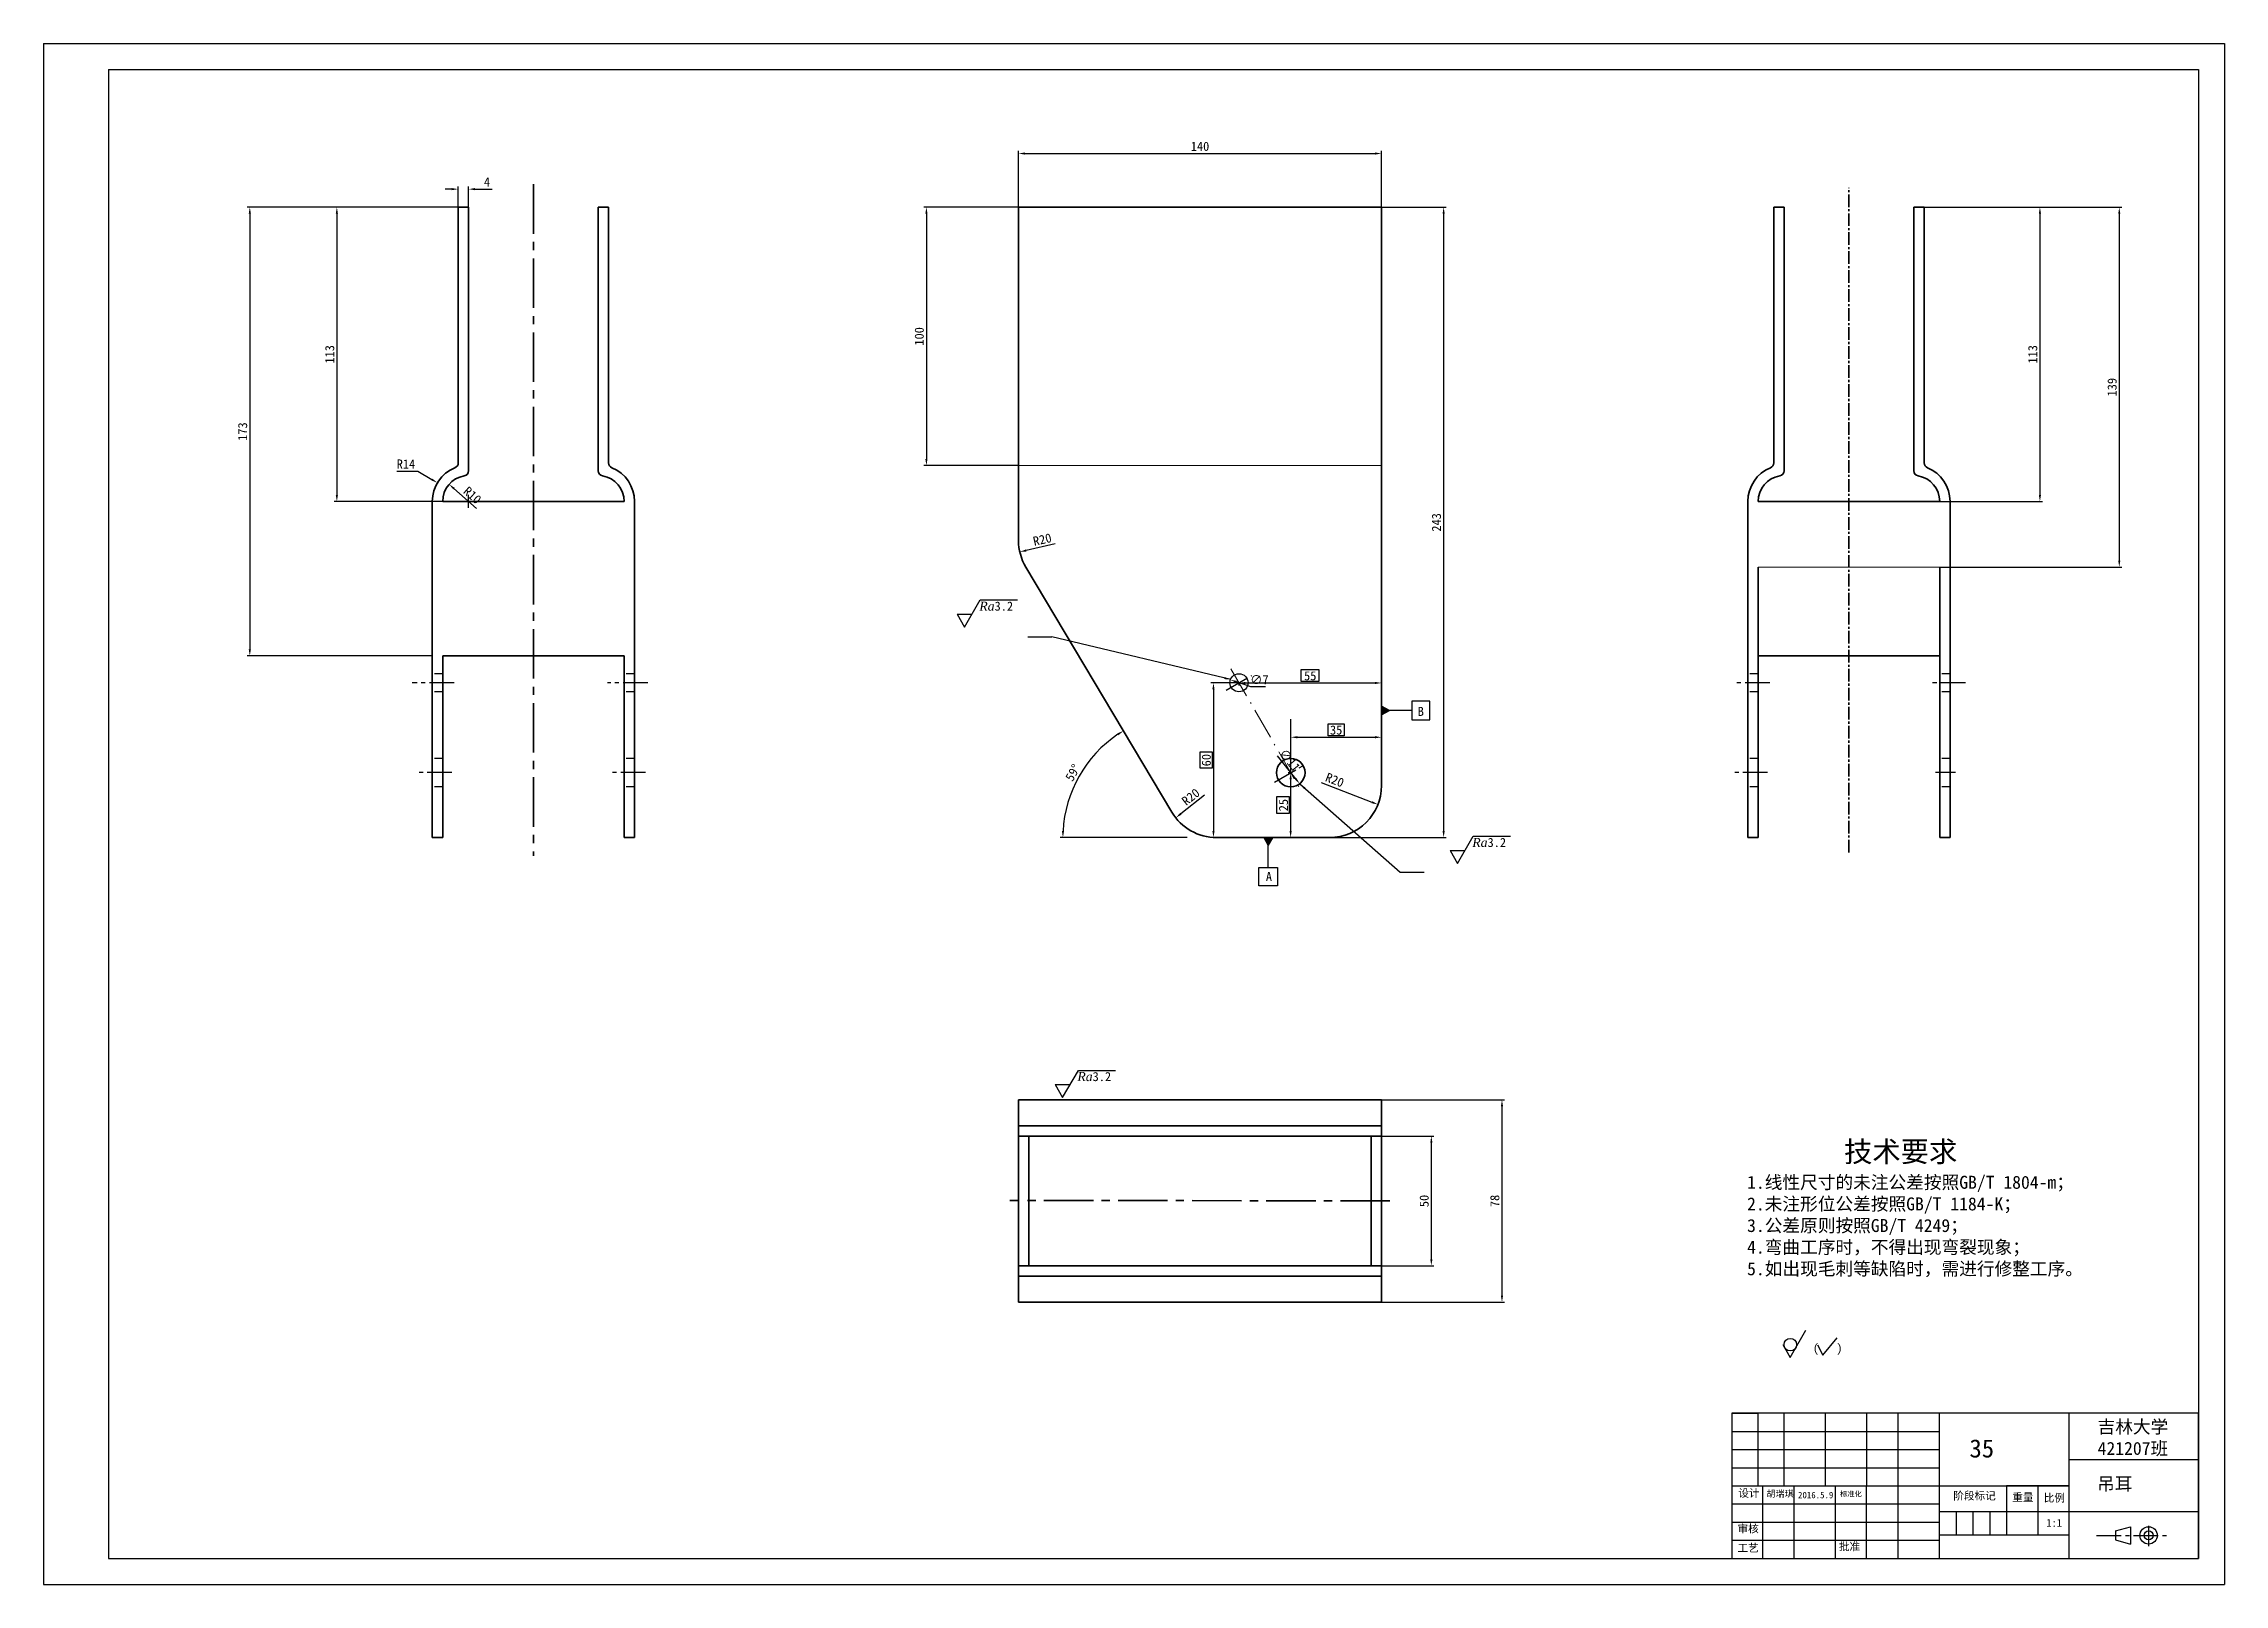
# Model space of a CAD drawing. Header units: millimetres. Extents: x -4667 to 8941, y -1665 to 5310.
# Drawn here: x 6279 to 7120, y 4122 to 4716 of the extents above; entities that cross this region are included whole.
import ezdxf

# ---------------------------------------------------------------- set-up
doc = ezdxf.new("R2010")
doc.units = ezdxf.units.MM
for name, pattern in [('ACAD_ISO02W100', [15, 12, -3]), ('CENTER2', [28.575, 19.05, -3.175, 3.175, -3.175]), ('DASHDOT', [18.5, 12, -3, 0.5, -3]), ('DASHED2', [9.525, 6.35, -3.175])]:
    doc.linetypes.add(name, pattern=pattern)
for name, color, linetype in [('图层1', 7, 'CONTINUOUS'), ('尺寸', 4, 'CONTINUOUS'), ('尺寸标注', 3, 'CONTINUOUS'), ('文字', 3, 'CONTINUOUS'), ('点划线', 6, 'CENTER2'), ('细实线', 3, 'CONTINUOUS'), ('虚线', 4, 'DASHED2')]:
    doc.layers.add(name, color=color, linetype=linetype)
doc.layers.add('粗实线', color=2, linetype='CONTINUOUS', lineweight=30)
doc.styles.get("Standard").update_dxf_attribs({"font": '', "height": 3.5})
doc.styles.get('Standard').set_extended_font_data('SimSun')
doc.dimstyles.new('无偏差', dxfattribs={"dimtxt": 3.5, "dimasz": 2.5, "dimexe": 1, "dimexo": 0, "dimgap": 1, "dimtad": 1, "dimtoh": 1, "dimdec": 0, "dimzin": 0, "dimdsep": 46, "dimtxsty": 'Standard', "dimcen": 2.5, "dimclrd": 256, "dimadec": 0, "dimazin": 0, "dimtfac": 1, "dimtdec": 0, "dimtofl": 0, "dimtmove": 0, "dimatfit": 3, "dimfxl": 1, "dimtolj": 1, "dimtzin": 0, "dimarcsym": 0})
doc.dimstyles.new('无偏差$0', dxfattribs={"dimtxt": 3.5, "dimasz": 2.5, "dimexe": 1, "dimexo": 0, "dimgap": 1, "dimtad": 1, "dimtoh": 1, "dimdec": 0, "dimzin": 0, "dimdsep": 46, "dimtxsty": 'Standard', "dimcen": 2.5, "dimclrd": 256, "dimadec": 0, "dimazin": 0, "dimtfac": 1, "dimtdec": 0, "dimtofl": 0, "dimtmove": 0, "dimatfit": 3, "dimfxl": 1, "dimtolj": 1, "dimtzin": 0, "dimarcsym": 0})

msp = doc.modelspace()

# ---------------------------------------------------------------- texts
at = {"layer": '图层1', "color": 3, "linetype": 'ACAD_ISO02W100', "lineweight": -3, "insert": (7071.31, 4185.38), "char_height": 2.4992, "width": 45.6676, "attachment_point": 1}
msp.add_mtext('{\\fSimSun|b0|i0|c134|p2;\\H2x;吉林大学\\P421207班}', dxfattribs=at)
at = {"layer": '图层1', "color": 3, "linetype": 'Continuous', "lineweight": -3, "attachment_point": 1}
for s, insert, char_height, width in [('35', (7021.88, 4178.03), 6.998, 42.8123), ('{\\fSimSun|b0|i0|c134|p2;\\H1.667x;吊耳}', (7071.12, 4163.37), 2.9991, 45.8271), ('{\\fSimSun|b0|i0|c134|p2;2016.5.9}', (6955.79, 4157.81), 2.4992, 14.8397), ('{\\fSimSun|b0|i0|c134|p2;阶段标记}', (7015.66, 4157.78), 2.9991, 23.5644), ('{\\fSimSun|b0|i0|c134|p2;重量}', (7038.38, 4157.18), 2.9991, 9.8586), ('{\\fSimSun|b0|i0|c134|p2;比例}', (7050.53, 4156.94), 2.9991, 10.4597), ('{\\fSimSun|b0|i0|c134|p2;1:1}', (7051.49, 4147.33), 2.9991, 10.2192)]:
    msp.add_mtext(s, dxfattribs=dict(at, insert=insert, char_height=char_height, width=width))
at = {"layer": '尺寸', "ltscale": 0.5, "char_height": 3.5, "width": 18.064, "attachment_point": 1}
for insert in [(6640.05, 4501), (6830.16, 4409.89), (6677.86, 4319.64)]:
    msp.add_mtext('{\\fTimes New Roman|b0|i1|c238|p18;Ra}3.2', dxfattribs=dict(at, insert=insert))
at = {"layer": '文字', "ltscale": 0.5, "char_height": 3.5, "width": 4.6861, "attachment_point": 1}
for s, insert in [('B', (6809.11, 4460.41)), ('A', (6750.54, 4396.74))]:
    msp.add_mtext(s, dxfattribs=dict(at, insert=insert))
at = {"layer": '文字', "linetype": 'Continuous', "lineweight": -3, "insert": (6936.13, 4292.97), "char_height": 2.4992, "width": 154.1638, "attachment_point": 1}
msp.add_mtext('{\\fSimSun|b0|i0|c134|p54;\\H2x;           \\H1.601x;技术要求\\P\\fSimSun|b0|i0|c134|p2;\\H0.6248x;1.线性尺寸的未注公差按照GB/T 1804-m；\\P2.未注形位公差按照GB/T 1184-K；\\P3.公差原则按照GB/T 4249；\\P\\H0.9997x;4.弯曲工序时，不得出现弯裂现象；\\P5.如出现毛刺等缺陷时，需进行修整工序。}', dxfattribs=at)
at = {"layer": '粗实线', "color": 3, "linetype": 'Continuous', "lineweight": -3, "attachment_point": 1}
for s, insert, char_height, width in [('{\\fSimSun|b0|i0|c134|p54;\\H1.2x;设计}', (6932.76, 4158.8), 2.4992, 10.6329), ('{\\fSimSun|b0|i0|c134|p2;标准化}', (6971.97, 4157.97), 1.9994, 10.27), ('{\\fSimSun|b0|i0|c134|p54;工艺}', (6932.43, 4137.66), 2.9991, 10.0791), ('{\\fSimSun|b0|i0|c134|p54;审核}', (6932.43, 4145.08), 2.9991, 10.1899), ('{\\fSimSun|b0|i0|c134|p54;批准}', (6971.53, 4138.22), 2.9991, 9.4146)]:
    msp.add_mtext(s, dxfattribs=dict(at, insert=insert, char_height=char_height, width=width))
at = {"layer": '细实线', "ltscale": 0.5, "insert": (6961.5, 4214.85), "char_height": 3.5, "attachment_point": 1}
msp.add_mtext_dynamic_manual_height_columns('{\\H0.95833x;(   )}', width=19.5269, gutter_width=17.5, heights=[0], dxfattribs=at)
at = {"layer": '细实线', "insert": (6943.56, 4158.35), "char_height": 2.5, "width": 15.0266, "attachment_point": 1}
msp.add_mtext('胡瑞琪{\\fￋￎￌﾣﾤ|b0|i0|c134|p2; }', dxfattribs=at)

# ---------------------------------------------------------------- blocks, each defined once
blk = doc.blocks.new('*D200')
at = {"layer": '细实线', "lineweight": -2, "ltscale": 0.5}
for p, q in [((6415.36, 4551.31), (6423.49, 4551.31)), ((6423.49, 4551.31), (6428.92, 4548.07))]:
    blk.add_line(p, q, dxfattribs=at)
at = {"layer": '细实线', "color": 0, "lineweight": -2, "ltscale": 0.5}
for p, q in [((6443.09, 4537.12), (6443.09, 4542.12)), ((6440.59, 4539.62), (6445.59, 4539.62))]:
    blk.add_line(p, q, dxfattribs=at)
at = {"layer": '细实线', "ltscale": 0.5}
blk.add_solid([(6429.13, 4548.43), (6428.7, 4547.72), (6431.06, 4546.79)], dxfattribs=at)
at = {"layer": '细实线', "color": 0, "ltscale": 0.5, "insert": (6418.93, 4554.06), "char_height": 3.5, "attachment_point": 5}
blk.add_mtext('\\A1;R14', dxfattribs=at)
blk = doc.blocks.new('*D201')
at = {"layer": '细实线', "lineweight": -2, "ltscale": 0.5}
blk.add_line((6446.14, 4536.95), (6437.45, 4544.57), dxfattribs=at)
at = {"layer": '细实线', "ltscale": 0.5}
blk.add_solid([(6437.72, 4544.88), (6437.17, 4544.25), (6435.57, 4546.22)], dxfattribs=at)
at = {"layer": '细实线', "color": 0, "ltscale": 0.5, "insert": (6444.55, 4542), "char_height": 3.5, "attachment_point": 5, "rotation": 318.77077}
blk.add_mtext('\\A1;R10', dxfattribs=at)
blk = doc.blocks.new('*D202')
at = {"layer": '细实线', "lineweight": -2, "ltscale": 0.5}
for p, q in [((6436.59, 4660.01), (6434.09, 4660.01)), ((6445.59, 4660.01), (6452.23, 4660.01))]:
    blk.add_line(p, q, dxfattribs=at)
at = {"layer": '细实线', "color": 0, "lineweight": -2, "ltscale": 0.5}
for p, q in [((6439.09, 4653.04), (6439.09, 4661.01)), ((6443.09, 4653.04), (6443.09, 4661.01))]:
    blk.add_line(p, q, dxfattribs=at)
at = {"layer": '细实线', "ltscale": 0.5}
for points in [[(6436.59, 4660.43), (6436.59, 4659.6), (6439.09, 4660.01)], [(6445.59, 4660.43), (6445.59, 4659.6), (6443.09, 4660.01)]]:
    blk.add_solid(points, dxfattribs=at)
at = {"layer": '细实线', "color": 0, "ltscale": 0.5, "insert": (6450.16, 4662.76), "char_height": 3.5, "attachment_point": 5}
blk.add_mtext('\\A1;4', dxfattribs=at)
blk = doc.blocks.new('*D203')
at = {"layer": '细实线', "color": 0, "lineweight": -2, "ltscale": 0.5}
for p, q in [((6795.15, 4653.04), (6820.1, 4653.04)), ((6775.15, 4410.04), (6820.1, 4410.04))]:
    blk.add_line(p, q, dxfattribs=at)
at = {"layer": '细实线', "lineweight": -2, "ltscale": 0.5}
blk.add_line((6819.1, 4650.54), (6819.1, 4412.54), dxfattribs=at)
at = {"layer": '细实线', "ltscale": 0.5}
for points in [[(6818.69, 4650.54), (6819.52, 4650.54), (6819.1, 4653.04)], [(6818.69, 4412.54), (6819.52, 4412.54), (6819.1, 4410.04)]]:
    blk.add_solid(points, dxfattribs=at)
at = {"layer": '细实线', "color": 0, "ltscale": 0.5, "insert": (6816.35, 4531.54), "char_height": 3.5, "attachment_point": 5, "rotation": 90}
blk.add_mtext('\\A1;243', dxfattribs=at)
blk = doc.blocks.new('*D204')
at = {"layer": '细实线', "color": 0, "lineweight": -2, "ltscale": 0.5}
for p, q in [((6655.15, 4653.04), (6618.64, 4653.04)), ((6655.15, 4553.46), (6618.64, 4553.46))]:
    blk.add_line(p, q, dxfattribs=at)
at = {"layer": '细实线', "lineweight": -2, "ltscale": 0.5}
blk.add_line((6619.64, 4650.54), (6619.64, 4555.96), dxfattribs=at)
at = {"layer": '细实线', "ltscale": 0.5}
for points in [[(6619.22, 4650.54), (6620.06, 4650.54), (6619.64, 4653.04)], [(6619.22, 4555.96), (6620.06, 4555.96), (6619.64, 4553.46)]]:
    blk.add_solid(points, dxfattribs=at)
at = {"layer": '细实线', "color": 0, "ltscale": 0.5, "insert": (6616.89, 4603.25), "char_height": 3.5, "attachment_point": 5, "rotation": 90}
blk.add_mtext('\\A1;100', dxfattribs=at)
blk = doc.blocks.new('*D205')
at = {"layer": '细实线', "color": 0, "lineweight": -2, "ltscale": 0.5}
for p, q in [((6655.15, 4653.04), (6655.15, 4674.75)), ((6795.15, 4653.04), (6795.15, 4674.75))]:
    blk.add_line(p, q, dxfattribs=at)
at = {"layer": '细实线', "lineweight": -2, "ltscale": 0.5}
blk.add_line((6657.65, 4673.75), (6792.65, 4673.75), dxfattribs=at)
at = {"layer": '细实线', "ltscale": 0.5}
for points in [[(6657.65, 4674.16), (6657.65, 4673.33), (6655.15, 4673.75)], [(6792.65, 4674.16), (6792.65, 4673.33), (6795.15, 4673.75)]]:
    blk.add_solid(points, dxfattribs=at)
at = {"layer": '细实线', "color": 0, "ltscale": 0.5, "insert": (6725.15, 4676.5), "char_height": 3.5, "attachment_point": 5}
blk.add_mtext('\\A1;140', dxfattribs=at)
blk = doc.blocks.new('*D206')
at = {"layer": '细实线', "color": 0, "lineweight": -2, "ltscale": 0.5}
blk.add_line((6720.15, 4410.04), (6671.26, 4410.04), dxfattribs=at)
at = {"layer": '细实线', "lineweight": -2, "ltscale": 0.5}
blk.add_arc((6720.15, 4410.04), 47.89, 123.80028, 177.00861, dxfattribs=at)
at = {"layer": '细实线', "ltscale": 0.5}
for points in [[(6693.28, 4450.19), (6693.73, 4449.48), (6695.62, 4451.17)], [(6672.74, 4412.53), (6671.91, 4412.55), (6672.26, 4410.04)]]:
    blk.add_solid(points, dxfattribs=at)
at = {"layer": '细实线', "color": 0, "ltscale": 0.5, "insert": (6676.11, 4435.05), "char_height": 3.5, "attachment_point": 5, "rotation": 60.40445}
blk.add_mtext('\\A1;59°', dxfattribs=at)
blk = doc.blocks.new('*D207')
at = {"layer": '尺寸标注', "lineweight": -2, "ltscale": 0.5}
blk.add_line((6771.91, 4431.31), (6791.45, 4423.67), dxfattribs=at)
at = {"layer": '尺寸标注', "ltscale": 0.5}
blk.add_solid([(6791.6, 4424.06), (6791.3, 4423.29), (6793.78, 4422.77)], dxfattribs=at)
at = {"layer": '尺寸标注', "color": 0, "ltscale": 0.5, "insert": (6777.13, 4432.22), "char_height": 3.5, "attachment_point": 5, "rotation": 338.66751}
blk.add_mtext('\\A1;R20', dxfattribs=at)
blk = doc.blocks.new('*D208')
at = {"layer": '尺寸标注', "lineweight": -2, "ltscale": 0.5}
blk.add_line((6726.84, 4426.36), (6717.77, 4419.2), dxfattribs=at)
at = {"layer": '尺寸标注', "ltscale": 0.5}
blk.add_solid([(6717.51, 4419.53), (6718.03, 4418.87), (6715.8, 4417.65)], dxfattribs=at)
at = {"layer": '尺寸标注', "color": 0, "ltscale": 0.5, "insert": (6721.58, 4425.71), "char_height": 3.5, "attachment_point": 5, "rotation": 38.27483}
blk.add_mtext('\\A1;R20', dxfattribs=at)
blk = doc.blocks.new('*D209')
at = {"layer": '尺寸标注', "lineweight": -2, "ltscale": 0.5}
blk.add_line((6669.35, 4523.24), (6658.08, 4520.69), dxfattribs=at)
at = {"layer": '尺寸标注', "ltscale": 0.5}
blk.add_solid([(6657.98, 4521.1), (6658.17, 4520.29), (6655.64, 4520.14)], dxfattribs=at)
at = {"layer": '尺寸标注', "color": 0, "ltscale": 0.5, "insert": (6664.33, 4524.93), "char_height": 3.5, "attachment_point": 5, "rotation": 12.73597}
blk.add_mtext('\\A1;R20', dxfattribs=at)
blk = doc.blocks.new('*D210')
at = {"layer": '尺寸标注', "lineweight": -2, "ltscale": 0.5}
for p, q in [((6744.72, 4468.13), (6739.22, 4470.04)), ((6750.37, 4468.13), (6744.72, 4468.13))]:
    blk.add_line(p, q, dxfattribs=at)
at = {"layer": '尺寸标注', "ltscale": 0.5}
blk.add_solid([(6739.36, 4470.43), (6739.09, 4469.64), (6736.86, 4470.86)], dxfattribs=at)
at = {"layer": '尺寸标注', "color": 0, "ltscale": 0.5, "insert": (6748.05, 4470.88), "char_height": 3.5, "attachment_point": 5}
blk.add_mtext('\\A1;∅7', dxfattribs=at)
blk = doc.blocks.new('*D211')
at = {"layer": '尺寸标注', "lineweight": -2, "ltscale": 0.5}
blk.add_line((6754.85, 4441.59), (6762.03, 4432.71), dxfattribs=at)
at = {"layer": '尺寸标注', "ltscale": 0.5}
blk.add_solid([(6762.36, 4432.97), (6761.71, 4432.45), (6763.6, 4430.76)], dxfattribs=at)
at = {"layer": '尺寸标注', "color": 0, "ltscale": 0.5, "insert": (6759.8, 4439.85), "char_height": 3.5, "attachment_point": 5, "rotation": 308.94537}
blk.add_mtext('\\A1;∅11', dxfattribs=at)
blk = doc.blocks.new('*D212')
at = {"layer": '尺寸标注', "color": 0, "lineweight": -2, "ltscale": 0.5}
for p, q in [((6760.17, 4435.05), (6760.17, 4449.71)), ((6795.15, 4430.04), (6795.15, 4449.71))]:
    blk.add_line(p, q, dxfattribs=at)
at = {"layer": '尺寸标注', "lineweight": -2, "ltscale": 0.5}
blk.add_line((6762.67, 4448.71), (6792.65, 4448.71), dxfattribs=at)
at = {"layer": '尺寸标注', "ltscale": 0.5}
for points in [[(6762.67, 4449.13), (6762.67, 4448.29), (6760.17, 4448.71)], [(6792.65, 4449.13), (6792.65, 4448.29), (6795.15, 4448.71)]]:
    blk.add_solid(points, dxfattribs=at)
at = {"layer": '尺寸标注', "color": 0, "ltscale": 0.5, "insert": (6777.66, 4451.46), "char_height": 3.5, "attachment_point": 5}
blk.add_mtext('\\A1;35', dxfattribs=at)
blk = doc.blocks.new('*D213')
at = {"layer": '尺寸标注', "color": 0, "lineweight": -2, "ltscale": 0.5}
for p, q in [((6760.14, 4435.04), (6759.11, 4435.04)), ((6775.15, 4410.04), (6759.11, 4410.04))]:
    blk.add_line(p, q, dxfattribs=at)
at = {"layer": '尺寸标注', "lineweight": -2, "ltscale": 0.5}
blk.add_line((6760.11, 4432.54), (6760.11, 4412.54), dxfattribs=at)
at = {"layer": '尺寸标注', "ltscale": 0.5}
for points in [[(6759.69, 4432.54), (6760.52, 4432.54), (6760.11, 4435.04)], [(6759.69, 4412.54), (6760.52, 4412.54), (6760.11, 4410.04)]]:
    blk.add_solid(points, dxfattribs=at)
at = {"layer": '尺寸标注', "color": 0, "ltscale": 0.5, "insert": (6757.36, 4422.54), "char_height": 3.5, "attachment_point": 5, "rotation": 90}
blk.add_mtext('\\A1;25', dxfattribs=at)
blk = doc.blocks.new('*D214')
at = {"layer": '尺寸标注', "color": 0, "lineweight": -2, "ltscale": 0.5}
for p, q in [((6795.15, 4294.93), (6815.36, 4294.93)), ((6795.15, 4244.93), (6815.36, 4244.93))]:
    blk.add_line(p, q, dxfattribs=at)
at = {"layer": '尺寸标注', "lineweight": -2, "ltscale": 0.5}
blk.add_line((6814.36, 4292.43), (6814.36, 4247.43), dxfattribs=at)
at = {"layer": '尺寸标注', "ltscale": 0.5}
for points in [[(6813.95, 4292.43), (6814.78, 4292.43), (6814.36, 4294.93)], [(6813.95, 4247.43), (6814.78, 4247.43), (6814.36, 4244.93)]]:
    blk.add_solid(points, dxfattribs=at)
at = {"layer": '尺寸标注', "color": 0, "ltscale": 0.5, "insert": (6811.61, 4269.93), "char_height": 3.5, "attachment_point": 5, "rotation": 90}
blk.add_mtext('\\A1;50', dxfattribs=at)
blk = doc.blocks.new('*D215')
at = {"layer": '尺寸标注', "color": 0, "lineweight": -2, "ltscale": 0.5}
for p, q in [((6795.15, 4308.93), (6842.61, 4308.93)), ((6795.15, 4230.93), (6842.61, 4230.93))]:
    blk.add_line(p, q, dxfattribs=at)
at = {"layer": '尺寸标注', "lineweight": -2, "ltscale": 0.5}
blk.add_line((6841.61, 4306.43), (6841.61, 4233.43), dxfattribs=at)
at = {"layer": '尺寸标注', "ltscale": 0.5}
for points in [[(6841.19, 4306.43), (6842.02, 4306.43), (6841.61, 4308.93)], [(6841.19, 4233.43), (6842.02, 4233.43), (6841.61, 4230.93)]]:
    blk.add_solid(points, dxfattribs=at)
at = {"layer": '尺寸标注', "color": 0, "ltscale": 0.5, "insert": (6838.86, 4269.93), "char_height": 3.5, "attachment_point": 5, "rotation": 90}
blk.add_mtext('\\A1;78', dxfattribs=at)
blk = doc.blocks.new('*D216')
at = {"layer": '尺寸标注', "color": 0, "lineweight": -2, "ltscale": 0.5}
for p, q in [((7004.41, 4653.04), (7050.05, 4653.04)), ((7010.41, 4539.62), (7050.05, 4539.62))]:
    blk.add_line(p, q, dxfattribs=at)
at = {"layer": '尺寸标注', "lineweight": -2, "ltscale": 0.5}
blk.add_line((7049.05, 4650.54), (7049.05, 4542.12), dxfattribs=at)
at = {"layer": '尺寸标注', "ltscale": 0.5}
for points in [[(7048.64, 4650.54), (7049.47, 4650.54), (7049.05, 4653.04)], [(7048.64, 4542.12), (7049.47, 4542.12), (7049.05, 4539.62)]]:
    blk.add_solid(points, dxfattribs=at)
at = {"layer": '尺寸标注', "color": 0, "ltscale": 0.5, "insert": (7046.3, 4596.33), "char_height": 3.5, "attachment_point": 5, "rotation": 90}
blk.add_mtext('\\A1;113', dxfattribs=at)
blk = doc.blocks.new('*D217')
at = {"layer": '尺寸标注', "color": 0, "lineweight": -2, "ltscale": 0.5}
for p, q in [((7004.41, 4653.04), (7080.66, 4653.04)), ((7010.41, 4514.31), (7080.66, 4514.31))]:
    blk.add_line(p, q, dxfattribs=at)
at = {"layer": '尺寸标注', "lineweight": -2, "ltscale": 0.5}
blk.add_line((7079.66, 4650.54), (7079.66, 4516.81), dxfattribs=at)
at = {"layer": '尺寸标注', "ltscale": 0.5}
for points in [[(7079.24, 4650.54), (7080.07, 4650.54), (7079.66, 4653.04)], [(7079.24, 4516.81), (7080.07, 4516.81), (7079.66, 4514.31)]]:
    blk.add_solid(points, dxfattribs=at)
at = {"layer": '尺寸标注', "color": 0, "ltscale": 0.5, "insert": (7076.91, 4583.67), "char_height": 3.5, "attachment_point": 5, "rotation": 90}
blk.add_mtext('\\A1;139', dxfattribs=at)
blk = doc.blocks.new('*D218')
at = {"layer": '尺寸标注', "color": 0, "lineweight": -2, "ltscale": 0.5}
for p, q in [((6439.09, 4653.04), (6391.28, 4653.04)), ((6433.09, 4539.62), (6391.28, 4539.62))]:
    blk.add_line(p, q, dxfattribs=at)
at = {"layer": '尺寸标注', "lineweight": -2, "ltscale": 0.5}
blk.add_line((6392.28, 4650.54), (6392.28, 4542.12), dxfattribs=at)
at = {"layer": '尺寸标注', "ltscale": 0.5}
for points in [[(6391.86, 4650.54), (6392.7, 4650.54), (6392.28, 4653.04)], [(6391.86, 4542.12), (6392.7, 4542.12), (6392.28, 4539.62)]]:
    blk.add_solid(points, dxfattribs=at)
at = {"layer": '尺寸标注', "color": 0, "ltscale": 0.5, "insert": (6389.53, 4596.33), "char_height": 3.5, "attachment_point": 5, "rotation": 90}
blk.add_mtext('\\A1;113', dxfattribs=at)
blk = doc.blocks.new('*D219')
at = {"layer": '尺寸标注', "color": 0, "lineweight": -2, "ltscale": 0.5}
for p, q in [((6439.09, 4653.04), (6357.71, 4653.04)), ((6429.09, 4480.04), (6357.71, 4480.04))]:
    blk.add_line(p, q, dxfattribs=at)
at = {"layer": '尺寸标注', "lineweight": -2, "ltscale": 0.5}
blk.add_line((6358.71, 4650.54), (6358.71, 4482.54), dxfattribs=at)
at = {"layer": '尺寸标注', "ltscale": 0.5}
for points in [[(6358.3, 4650.54), (6359.13, 4650.54), (6358.71, 4653.04)], [(6358.3, 4482.54), (6359.13, 4482.54), (6358.71, 4480.04)]]:
    blk.add_solid(points, dxfattribs=at)
at = {"layer": '尺寸标注', "color": 0, "ltscale": 0.5, "insert": (6355.96, 4566.54), "char_height": 3.5, "attachment_point": 5, "rotation": 90}
blk.add_mtext('\\A1;173', dxfattribs=at)
blk = doc.blocks.new('*D245')
at = {"layer": '尺寸', "color": 0, "lineweight": -2, "ltscale": 0.5}
for p, q in [((6740.2, 4469.71), (6729.34, 4469.71)), ((6731.51, 4410.04), (6729.34, 4410.04))]:
    blk.add_line(p, q, dxfattribs=at)
at = {"layer": '尺寸', "lineweight": -2, "ltscale": 0.5}
blk.add_line((6730.34, 4467.21), (6730.34, 4412.54), dxfattribs=at)
at = {"layer": '尺寸', "ltscale": 0.5}
for points in [[(6729.92, 4467.21), (6730.76, 4467.21), (6730.34, 4469.71)], [(6729.92, 4412.54), (6730.76, 4412.54), (6730.34, 4410.04)]]:
    blk.add_solid(points, dxfattribs=at)
at = {"layer": '尺寸', "color": 0, "ltscale": 0.5, "insert": (6727.59, 4439.87), "char_height": 3.5, "attachment_point": 5, "rotation": 90}
blk.add_mtext('\\A1;60', dxfattribs=at)
blk = doc.blocks.new('*D246')
at = {"layer": '尺寸', "color": 0, "lineweight": -2, "ltscale": 0.5}
for p, q in [((6740.17, 4469.71), (6740.17, 4468.62)), ((6795.15, 4430.04), (6795.15, 4470.62))]:
    blk.add_line(p, q, dxfattribs=at)
at = {"layer": '尺寸', "lineweight": -2, "ltscale": 0.5}
blk.add_line((6742.67, 4469.62), (6792.65, 4469.62), dxfattribs=at)
at = {"layer": '尺寸', "ltscale": 0.5}
for points in [[(6742.67, 4470.04), (6742.67, 4469.21), (6740.17, 4469.62)], [(6792.65, 4470.04), (6792.65, 4469.21), (6795.15, 4469.62)]]:
    blk.add_solid(points, dxfattribs=at)
at = {"layer": '尺寸', "color": 0, "ltscale": 0.5, "insert": (6767.66, 4472.37), "char_height": 3.5, "attachment_point": 5}
blk.add_mtext('\\A1;55', dxfattribs=at)

# ---------------------------------------------------------------- dimensions: what is measured, and where the dimension line sits
at = {"layer": '尺寸', "ltscale": 0.5}
dim = msp.add_linear_dim(base=(6795.15, 4469.62), p1=(6740.17, 4469.71), p2=(6795.15, 4430.04), dimstyle='无偏差$0', dxfattribs=at)
dim.commit()
dim.dimension.update_dxf_attribs({"geometry": '*D246', "text_midpoint": (6767.66, 4472.37)})
dim = msp.add_linear_dim(base=(6730.34, 4410.04), p1=(6740.2, 4469.71), p2=(6731.51, 4410.04), angle=90, dimstyle='无偏差$0', dxfattribs=at)
dim.commit()
dim.dimension.update_dxf_attribs({"geometry": '*D245', "text_midpoint": (6727.59, 4439.87)})
at = {"layer": '尺寸标注', "ltscale": 0.5}
for base, p1, p2, picture, middle in [((6358.71, 4480.04), (6439.09, 4653.04), (6429.09, 4480.04), '*D219', (6355.96, 4566.54)), ((6392.28, 4539.62), (6439.09, 4653.04), (6433.09, 4539.62), '*D218', (6389.53, 4596.33)), ((7049.05, 4539.62), (7004.41, 4653.04), (7010.41, 4539.62), '*D216', (7046.3, 4596.33)), ((7079.66, 4514.31), (7004.41, 4653.04), (7010.41, 4514.31), '*D217', (7076.91, 4583.67)), ((6760.11, 4410.04), (6760.14, 4435.04), (6775.15, 4410.04), '*D213', (6757.36, 4422.54)), ((6841.61, 4230.93), (6795.15, 4308.93), (6795.15, 4230.93), '*D215', (6838.86, 4269.93)), ((6814.36, 4244.93), (6795.15, 4294.93), (6795.15, 4244.93), '*D214', (6811.61, 4269.93))]:
    dim = msp.add_linear_dim(base=base, p1=p1, p2=p2, angle=90, dimstyle='无偏差$0', dxfattribs=at)
    dim.commit()
    dim.dimension.update_dxf_attribs({"geometry": picture, "text_midpoint": middle})
for center, mpoint, picture, middle in [((6675.15, 4524.55), (6655.64, 4520.14), '*D209', (6664.93, 4522.24)), ((6775.15, 4430.04), (6793.78, 4422.77), '*D207', (6776.13, 4429.66)), ((6731.51, 4430.04), (6715.8, 4417.65), '*D208', (6723.29, 4423.56))]:
    dim = msp.add_radius_dim(center=center, mpoint=mpoint, dimstyle='无偏差', dxfattribs=at)
    dim.commit()
    dim.dimension.update_dxf_attribs({"geometry": picture, "text_midpoint": middle, "dimtype": 164})
for p1, p2, picture, middle in [((6743.47, 4468.56), (6736.86, 4470.86), '*D210', (6748.05, 4468.13)), ((6756.69, 4439.32), (6763.6, 4430.76), '*D211', (6757.66, 4438.12))]:
    dim = msp.add_diameter_dim_2p(p1=p1, p2=p2, dimstyle='无偏差', dxfattribs=at)
    dim.commit()
    dim.dimension.update_dxf_attribs({"geometry": picture, "text_midpoint": middle, "dimtype": 163})
dim = msp.add_linear_dim(base=(6795.15, 4448.71), p1=(6760.17, 4435.05), p2=(6795.15, 4430.04), dimstyle='无偏差$0', dxfattribs=at)
dim.commit()
dim.dimension.update_dxf_attribs({"geometry": '*D212', "text_midpoint": (6777.66, 4451.46)})
at = {"layer": '细实线', "ltscale": 0.5}
for base, p1, p2, picture, middle in [((6795.15, 4673.75), (6655.15, 4653.04), (6795.15, 4653.04), '*D205', (6725.15, 4676.5)), ((6443.09, 4660.01), (6439.09, 4653.04), (6443.09, 4653.04), '*D202', (6450.16, 4662.76))]:
    dim = msp.add_linear_dim(base=base, p1=p1, p2=p2, dimstyle='无偏差$0', dxfattribs=at)
    dim.commit()
    dim.dimension.update_dxf_attribs({"geometry": picture, "text_midpoint": middle})
for base, p1, p2, picture, middle in [((6619.64, 4553.46), (6655.15, 4653.04), (6655.15, 4553.46), '*D204', (6616.89, 4603.25)), ((6819.1, 4410.04), (6795.15, 4653.04), (6775.15, 4410.04), '*D203', (6816.35, 4531.54))]:
    dim = msp.add_linear_dim(base=base, p1=p1, p2=p2, angle=90, dimstyle='无偏差$0', dxfattribs=at)
    dim.commit()
    dim.dimension.update_dxf_attribs({"geometry": picture, "text_midpoint": middle})
for mpoint, picture, middle in [((6431.06, 4546.79), '*D200', (6418.93, 4551.31)), ((6435.57, 4546.22), '*D201', (6442.74, 4539.93))]:
    dim = msp.add_radius_dim(center=(6443.09, 4539.62), mpoint=mpoint, dimstyle='无偏差', dxfattribs=at)
    dim.commit()
    dim.dimension.update_dxf_attribs({"geometry": picture, "text_midpoint": middle, "dimtype": 164})
dim = msp.add_angular_dim_2l(base=(6683.17, 4440.48), line1=((6775.15, 4410.04), (6731.51, 4410.04)), line2=((6714.33, 4419.8), (6657.97, 4514.31)), dimstyle='无偏差', dxfattribs=at)
dim.commit()
dim.dimension.update_dxf_attribs({"geometry": '*D206', "text_midpoint": (6676.11, 4435.05)})

# ---------------------------------------------------------------- hatches: boundary and pattern name
at = {"layer": '文字', "ltscale": 0.5}
for points in [[(6798.17, 4459.02), (6795.39, 4457.41), (6795.39, 4460.62)], [(6751.45, 4407.14), (6753.05, 4409.92), (6749.85, 4409.92)]]:
    msp.add_hatch(color=256, dxfattribs=at).paths.add_polyline_path(points)

# ---------------------------------------------------------------- linework, layer by layer
at = {"layer": '尺寸', "ltscale": 0.5}
for points in [[(6764.22, 4474.76), (6770.99, 4474.76), (6770.99, 4470.17), (6764.22, 4470.17)], [(6774.52, 4453.93), (6780.8, 4453.93), (6780.8, 4449.27), (6774.52, 4449.27)], [(6725.27, 4443.09), (6729.85, 4443.09), (6729.85, 4436.77), (6725.27, 4436.77)], [(6754.73, 4425.87), (6759.52, 4425.87), (6759.52, 4419.34), (6754.73, 4419.34)]]:
    msp.add_lwpolyline(points, close=True, dxfattribs=at)
at = {"layer": '文字', "ltscale": 0.5}
for p, q in [((6634.36, 4491.16), (6640.43, 4501.66)), ((6640.43, 4501.66), (6654.75, 4501.66)), ((6631.48, 4496.16), (6637.25, 4496.16)), ((6631.48, 4496.16), (6634.36, 4491.16)), ((6658.69, 4487.46), (6668.01, 4487.46)), ((6795.39, 4457.41), (6795.39, 4460.62)), ((6798.17, 4459.02), (6795.39, 4460.62)), ((6795.39, 4457.41), (6798.17, 4459.02)), ((6806.84, 4459.01), (6798.17, 4459.02)), ((6753.05, 4409.92), (6749.85, 4409.92)), ((6751.45, 4407.14), (6749.85, 4409.92)), ((6753.05, 4409.92), (6751.45, 4407.14)), ((6751.45, 4398.47), (6751.45, 4407.14)), ((6824.48, 4400.05), (6830.55, 4410.55)), ((6830.55, 4410.55), (6844.86, 4410.55)), ((6821.6, 4405.05), (6827.37, 4405.05)), ((6821.6, 4405.05), (6824.48, 4400.05)), ((6802.29, 4396.65), (6811.6, 4396.65)), ((6669.29, 4314.79), (6675.06, 4314.79)), ((6669.29, 4314.79), (6672.18, 4309.79)), ((6672.18, 4309.79), (6678.24, 4320.29)), ((6678.24, 4320.29), (6692.56, 4320.29)), ((6949.89, 4214.62), (6952.77, 4209.62)), ((6952.77, 4209.62), (6958.84, 4220.12))]:
    msp.add_line(p, q, dxfattribs=at)
for points in [[(6813.84, 4455.46), (6813.84, 4462.61), (6806.84, 4462.61), (6806.84, 4455.46)], [(6755, 4391.47), (6747.85, 4391.47), (6747.85, 4398.47), (6755, 4398.47)]]:
    msp.add_lwpolyline(points, close=True, dxfattribs=at)
at = {"layer": '点划线', "lineweight": 35}
for p, q in [((6468.09, 4661.87), (6468.09, 4402.94)), ((6798.33, 4269.93), (6651.81, 4270.17))]:
    msp.add_line(p, q, dxfattribs=at)
at = {"layer": '点划线', "lineweight": 35, "ltscale": 0.256088}
msp.add_line((6975.41, 4404.32), (6975.41, 4660.49), dxfattribs=at)
at = {"layer": '点划线', "linetype": 'DASHDOT', "lineweight": 13}
msp.add_line((6737.09, 4475.12), (6764.08, 4428.19), dxfattribs=at)
at = {"layer": '点划线', "ltscale": 0.5}
for p, q in [((6437.5, 4469.69), (6421.27, 4469.69)), ((6512.19, 4469.69), (6496.7, 4469.69)), ((6735.23, 4466.86), (6745.12, 4472.57)), ((6944.89, 4469.69), (6932.14, 4469.69)), ((7020.39, 4469.69), (7006.86, 4469.69)), ((6760.15, 4435.03), (6760.15, 4455.69)), ((6436.68, 4435.05), (6423.28, 4435.05)), ((6511.26, 4435.05), (6497.76, 4435.05)), ((6753.82, 4431.38), (6765.79, 4438.29)), ((6944.06, 4435.05), (6931.25, 4435.05)), ((7016.52, 4435.05), (7008.77, 4435.05)), ((7070.9, 4140.98), (7098.32, 4140.98)), ((7090.97, 4144.65), (7090.97, 4136.86))]:
    msp.add_line(p, q, dxfattribs=at)
at = {"layer": '粗实线'}
for p, q in [((6304.2, 4706.11), (7110.2, 4706.11)), ((6304.2, 4706.11), (6304.2, 4132.11)), ((7110.2, 4706.11), (7110.2, 4132.11)), ((6304.2, 4132.11), (7110.2, 4132.11))]:
    msp.add_line(p, q, dxfattribs=at)
at = {"layer": '粗实线', "lineweight": 35, "ltscale": 0.1}
for p, q in [((6443.09, 4653.04), (6439.09, 4653.04)), ((6497.09, 4653.04), (6493.09, 4653.04)), ((6946.41, 4653.04), (6950.41, 4653.04)), ((7000.41, 4653.04), (7004.41, 4653.04)), ((6433.09, 4410.04), (6429.09, 4410.04)), ((6507.09, 4410.04), (6503.09, 4410.04)), ((6936.41, 4410.04), (6940.41, 4410.04)), ((7010.41, 4410.04), (7014.41, 4410.04)), ((6655.15, 4298.93), (6655.15, 4294.93)), ((6795.15, 4298.93), (6795.15, 4294.93)), ((6655.15, 4244.93), (6655.15, 4240.93)), ((6795.15, 4244.93), (6795.15, 4240.93))]:
    msp.add_line(p, q, dxfattribs=at)
at = {"layer": '粗实线', "lineweight": 35}
for p, q in [((6439.09, 4653.04), (6439.09, 4554.46)), ((6443.09, 4551.46), (6443.09, 4653.04)), ((6493.09, 4653.04), (6493.09, 4551.46)), ((6497.09, 4653.04), (6497.09, 4554.46)), ((6795.15, 4653.04), (6655.15, 4653.04)), ((6655.15, 4653.04), (6655.15, 4554.46)), ((6795.15, 4653.04), (6795.15, 4554.46)), ((6946.41, 4653.04), (6946.41, 4554.46)), ((6950.41, 4653.04), (6950.41, 4551.46)), ((7000.41, 4653.04), (7000.41, 4551.46)), ((7004.41, 4653.04), (7004.41, 4554.46)), ((6429.09, 4539.62), (6429.09, 4430.04)), ((6433.09, 4539.62), (6468.09, 4539.62)), ((6503.09, 4539.62), (6468.09, 4539.62)), ((6507.09, 4539.62), (6507.09, 4430.04)), ((6795.15, 4539.62), (6795.15, 4430.04)), ((6975.41, 4539.62), (6940.41, 4539.62)), ((7010.41, 4539.62), (6975.41, 4539.62)), ((6714.33, 4419.8), (6657.97, 4514.31)), ((6936.41, 4419.8), (6936.41, 4514.31)), ((6940.41, 4419.8), (6940.41, 4514.31)), ((7010.41, 4419.8), (7010.41, 4514.31)), ((7014.41, 4419.8), (7014.41, 4514.31)), ((6433.09, 4430.04), (6433.09, 4480.04)), ((6433.09, 4480.04), (6503.09, 4480.04)), ((6503.09, 4480.04), (6503.09, 4430.04)), ((6940.41, 4480.04), (7010.41, 4480.04)), ((6429.09, 4430.04), (6429.09, 4410.04)), ((6507.09, 4430.04), (6507.09, 4410.04)), ((6775.15, 4410.04), (6731.51, 4410.04)), ((6795.15, 4308.93), (6655.15, 4308.93)), ((6795.15, 4298.93), (6655.15, 4298.93)), ((6655.15, 4269.93), (6655.15, 4294.93)), ((6795.15, 4294.93), (6655.15, 4294.93)), ((6659.15, 4294.93), (6659.15, 4269.93)), ((6791.15, 4294.93), (6791.15, 4269.93)), ((6795.15, 4294.93), (6795.15, 4269.93)), ((6655.15, 4244.93), (6655.15, 4269.93)), ((6659.15, 4244.93), (6659.15, 4269.93)), ((6791.15, 4244.93), (6791.15, 4269.93)), ((6795.15, 4244.93), (6795.15, 4269.93)), ((6795.15, 4244.93), (6655.15, 4244.93)), ((6795.15, 4240.93), (6655.15, 4240.93)), ((6795.15, 4230.93), (6655.15, 4230.93))]:
    msp.add_line(p, q, dxfattribs=at)
at = {"layer": '粗实线', "lineweight": 35, "ltscale": 0.046351}
for p, q in [((6655.15, 4552.6), (6655.15, 4554.46)), ((6795.15, 4554.46), (6795.15, 4552.6))]:
    msp.add_line(p, q, dxfattribs=at)
at = {"layer": '粗实线', "lineweight": 13}
for p, q in [((6655.15, 4553.46), (6795.15, 4553.46)), ((6940.41, 4514.31), (7010.41, 4514.31))]:
    msp.add_line(p, q, dxfattribs=at)
at = {"layer": '粗实线', "lineweight": 35, "ltscale": 0.324459}
for p, q in [((6655.15, 4539.62), (6655.15, 4552.6)), ((6795.15, 4539.62), (6795.15, 4552.6))]:
    msp.add_line(p, q, dxfattribs=at)
at = {"layer": '粗实线', "lineweight": 35, "ltscale": 0.376825}
for p, q in [((6655.15, 4524.55), (6655.15, 4539.62)), ((6936.41, 4524.55), (6936.41, 4539.62)), ((7014.41, 4524.55), (7014.41, 4539.62))]:
    msp.add_line(p, q, dxfattribs=at)
at = {"layer": '粗实线', "lineweight": 35, "ltscale": 0.256088}
for p, q in [((6936.41, 4514.31), (6936.41, 4524.55)), ((7014.41, 4514.31), (7014.41, 4524.55))]:
    msp.add_line(p, q, dxfattribs=at)
at = {"layer": '粗实线', "lineweight": 35, "ltscale": 0.3}
for p, q in [((6433.09, 4430.04), (6433.09, 4418.04)), ((6503.09, 4430.04), (6503.09, 4418.04))]:
    msp.add_line(p, q, dxfattribs=at)
at = {"layer": '粗实线', "lineweight": 35, "ltscale": 0.2}
for p, q in [((6433.09, 4418.04), (6433.09, 4410.04)), ((6503.09, 4418.04), (6503.09, 4410.04))]:
    msp.add_line(p, q, dxfattribs=at)
at = {"layer": '粗实线', "lineweight": 35, "ltscale": 0.243912}
for p, q in [((6936.41, 4410.04), (6936.41, 4419.8)), ((6940.41, 4410.04), (6940.41, 4419.8)), ((7010.41, 4410.04), (7010.41, 4419.8)), ((7014.41, 4410.04), (7014.41, 4419.8))]:
    msp.add_line(p, q, dxfattribs=at)
at = {"layer": '粗实线', "lineweight": 35, "ltscale": 0.21875}
for p, q in [((6655.15, 4300.18), (6655.15, 4308.93)), ((6795.15, 4308.93), (6795.15, 4300.18)), ((6655.15, 4230.93), (6655.15, 4239.68)), ((6795.15, 4230.93), (6795.15, 4239.68))]:
    msp.add_line(p, q, dxfattribs=at)
at = {"layer": '粗实线', "lineweight": 35, "ltscale": 0.03125}
for p, q in [((6655.15, 4298.93), (6655.15, 4300.18)), ((6795.15, 4300.18), (6795.15, 4298.93)), ((6655.15, 4239.68), (6655.15, 4240.93)), ((6795.15, 4240.93), (6795.15, 4239.68))]:
    msp.add_line(p, q, dxfattribs=at)
at = {"layer": '粗实线', "lineweight": 35, "ltscale": 0.11875}
msp.add_line((6655.15, 4234.93), (6655.15, 4239.68), dxfattribs=at)
at = {"layer": '粗实线', "color": 2, "linetype": 'Continuous', "lineweight": 30}
for p, q in [((6930.25, 4188.1), (6930.25, 4132.11)), ((7110.2, 4188.1), (6930.25, 4188.1)), ((6930.25, 4188.1), (6940.25, 4188.1)), ((6930.25, 4188.1), (6930.25, 4181.1)), ((6940.25, 4188.1), (6940.25, 4160.1)), ((6950.25, 4188.1), (6950.25, 4160.1)), ((6966.24, 4188.1), (6966.24, 4160.1)), ((6982.24, 4188.1), (6982.24, 4160.1)), ((6994.23, 4188.1), (6994.23, 4132.11)), ((7010.23, 4188.1), (7010.23, 4132.11)), ((7060.21, 4188.1), (7060.21, 4132.11)), ((7110.2, 4132.11), (7110.2, 4188.1)), ((7110.2, 4132.11), (7110.2, 4188.1)), ((6930.25, 4167.1), (7010.23, 4167.1)), ((7110.2, 4170.1), (7060.21, 4170.1)), ((6930.25, 4160.1), (7060.21, 4160.1)), ((6942.25, 4132.11), (6942.25, 4160.1)), ((6954.24, 4132.11), (6954.24, 4160.1)), ((6970.24, 4132.11), (6970.24, 4160.1)), ((6982.24, 4132.11), (6982.24, 4160.1)), ((7036.22, 4160.1), (7036.22, 4141.11)), ((7060.21, 4160.1), (7036.22, 4160.1)), ((7048.22, 4160.1), (7048.22, 4141.11)), ((6930.25, 4153.11), (7010.23, 4153.11)), ((7110.2, 4150.11), (7010.23, 4150.11)), ((7016.73, 4150.11), (7016.73, 4141.11)), ((7023.22, 4150.11), (7023.22, 4141.11)), ((7029.72, 4150.11), (7029.72, 4141.11)), ((7110.2, 4132.11), (7110.2, 4150.11)), ((7060.21, 4141.11), (7010.23, 4141.11)), ((6930.25, 4132.11), (6942.25, 4132.11))]:
    msp.add_line(p, q, dxfattribs=at)
at = {"layer": '粗实线', "ltscale": 0.5}
for p, q in [((7078.23, 4142.74), (7084.04, 4144.35)), ((7078.23, 4142.74), (7078.23, 4139.23)), ((7078.23, 4139.23), (7084.04, 4137.62)), ((7084.04, 4144.35), (7084.04, 4137.62))]:
    msp.add_line(p, q, dxfattribs=at)
for centre, radius in [((6740.17, 4469.71), 3.5), ((7090.97, 4140.98), 3.36), ((7090.97, 4140.98), 1.75)]:
    msp.add_circle(centre, radius, dxfattribs=at)
at = {"layer": '粗实线', "lineweight": 35}
msp.add_circle((6760.15, 4435.04), 5.5, dxfattribs=at)
for centre, radius, start, end in [((6443.09, 4539.62), 14, 112.02432, 180.00001), ((6437.09, 4554.46), 2, 292.02431, 0), ((6441.09, 4551.46), 2, 279.59407, 0), ((6495.09, 4551.46), 2, 180.00001, 260.40593), ((6499.09, 4554.46), 2, 180.00001, 247.97568), ((6493.09, 4539.62), 14, 0, 67.97569), ((6950.41, 4539.62), 14, 112.02432, 179.99999), ((6944.41, 4554.46), 2, 292.02431, 0), ((6948.41, 4551.46), 2, 279.59407, 0), ((7002.41, 4551.46), 2, 179.99999, 260.40593), ((7006.41, 4554.46), 2, 180.00001, 247.97568), ((7000.41, 4539.62), 14, 0, 67.97569), ((6443.09, 4539.62), 10, 99.59407, 179.99999), ((6493.09, 4539.62), 10, 0, 80.40593), ((6950.41, 4539.62), 10, 99.59407, 180.00001), ((7000.41, 4539.62), 10, 0, 80.40593), ((6675.15, 4524.55), 20, 180.00001, 210.8089), ((6775.15, 4430.04), 20, 270, 0), ((6731.51, 4430.04), 20, 210.8089, 270)]:
    msp.add_arc(centre, radius, start, end, dxfattribs=at)
at = {"layer": '细实线'}
for p, q in [((6279.2, 4716.11), (7120.2, 4716.11)), ((6279.2, 4716.11), (6279.2, 4122.11)), ((6279.2, 4716.11), (7120.2, 4716.11)), ((7120.2, 4716.11), (7120.2, 4122.11)), ((6279.2, 4122.11), (7120.2, 4122.11))]:
    msp.add_line(p, q, dxfattribs=at)
at = {"layer": '细实线', "ltscale": 0.5}
for p, q in [((6963.23, 4214.47), (6965.39, 4210.43)), ((6965.39, 4210.43), (6970.86, 4217.2))]:
    msp.add_line(p, q, dxfattribs=at)
at = {"layer": '细实线', "color": 3, "linetype": 'Continuous', "lineweight": -3}
for p, q in [((6930.25, 4181.1), (7010.23, 4181.1)), ((6930.25, 4174.1), (7010.23, 4174.1)), ((6930.25, 4146.11), (7010.23, 4146.11)), ((6930.25, 4139.11), (7010.23, 4139.11))]:
    msp.add_line(p, q, dxfattribs=at)
at = {"layer": '细实线', "ltscale": 0.5}
msp.add_circle((6952.8, 4214.53), 2.42, dxfattribs=at)
at = {"layer": '虚线', "ltscale": 0.5}
for p, q in [((6433.09, 4473.19), (6429.09, 4473.19)), ((6433.09, 4466.19), (6429.09, 4466.19)), ((6507.09, 4473.19), (6503.09, 4473.19)), ((6507.09, 4466.19), (6503.09, 4466.19)), ((6940.41, 4473.19), (6936.41, 4473.19)), ((6940.41, 4466.19), (6936.41, 4466.19)), ((7014.41, 4473.19), (7010.41, 4473.19)), ((7014.41, 4466.19), (7010.41, 4466.19)), ((6433.09, 4440.55), (6429.09, 4440.55)), ((6507.09, 4440.55), (6503.09, 4440.55)), ((6940.41, 4440.55), (6936.41, 4440.55)), ((7014.41, 4440.55), (7010.41, 4440.55)), ((6433.09, 4429.55), (6429.09, 4429.55)), ((6507.09, 4429.55), (6503.09, 4429.55)), ((6940.41, 4429.55), (6936.41, 4429.55)), ((7014.41, 4429.55), (7010.41, 4429.55))]:
    msp.add_line(p, q, dxfattribs=at)

msp.set_redraw_order([(e.dxf.handle, doc.entitydb.next_handle()) for e in msp.query("TEXT MTEXT ATTDEF DIMENSION ARC_DIMENSION")])  # texts and dimensions are drawn at this point

# ---------------------------------------------------------------- leaders
at = {"layer": '尺寸', "ltscale": 0.5}
for points in [[(6736.99, 4470.95), (6668.01, 4487.46)], [(6763.64, 4430.69), (6802.29, 4396.65)]]:
    msp.add_leader(points, dimstyle='无偏差', override={"dimgap": 1, "dimtad": 0}, dxfattribs=at)

doc.saveas('drawing.dxf')
